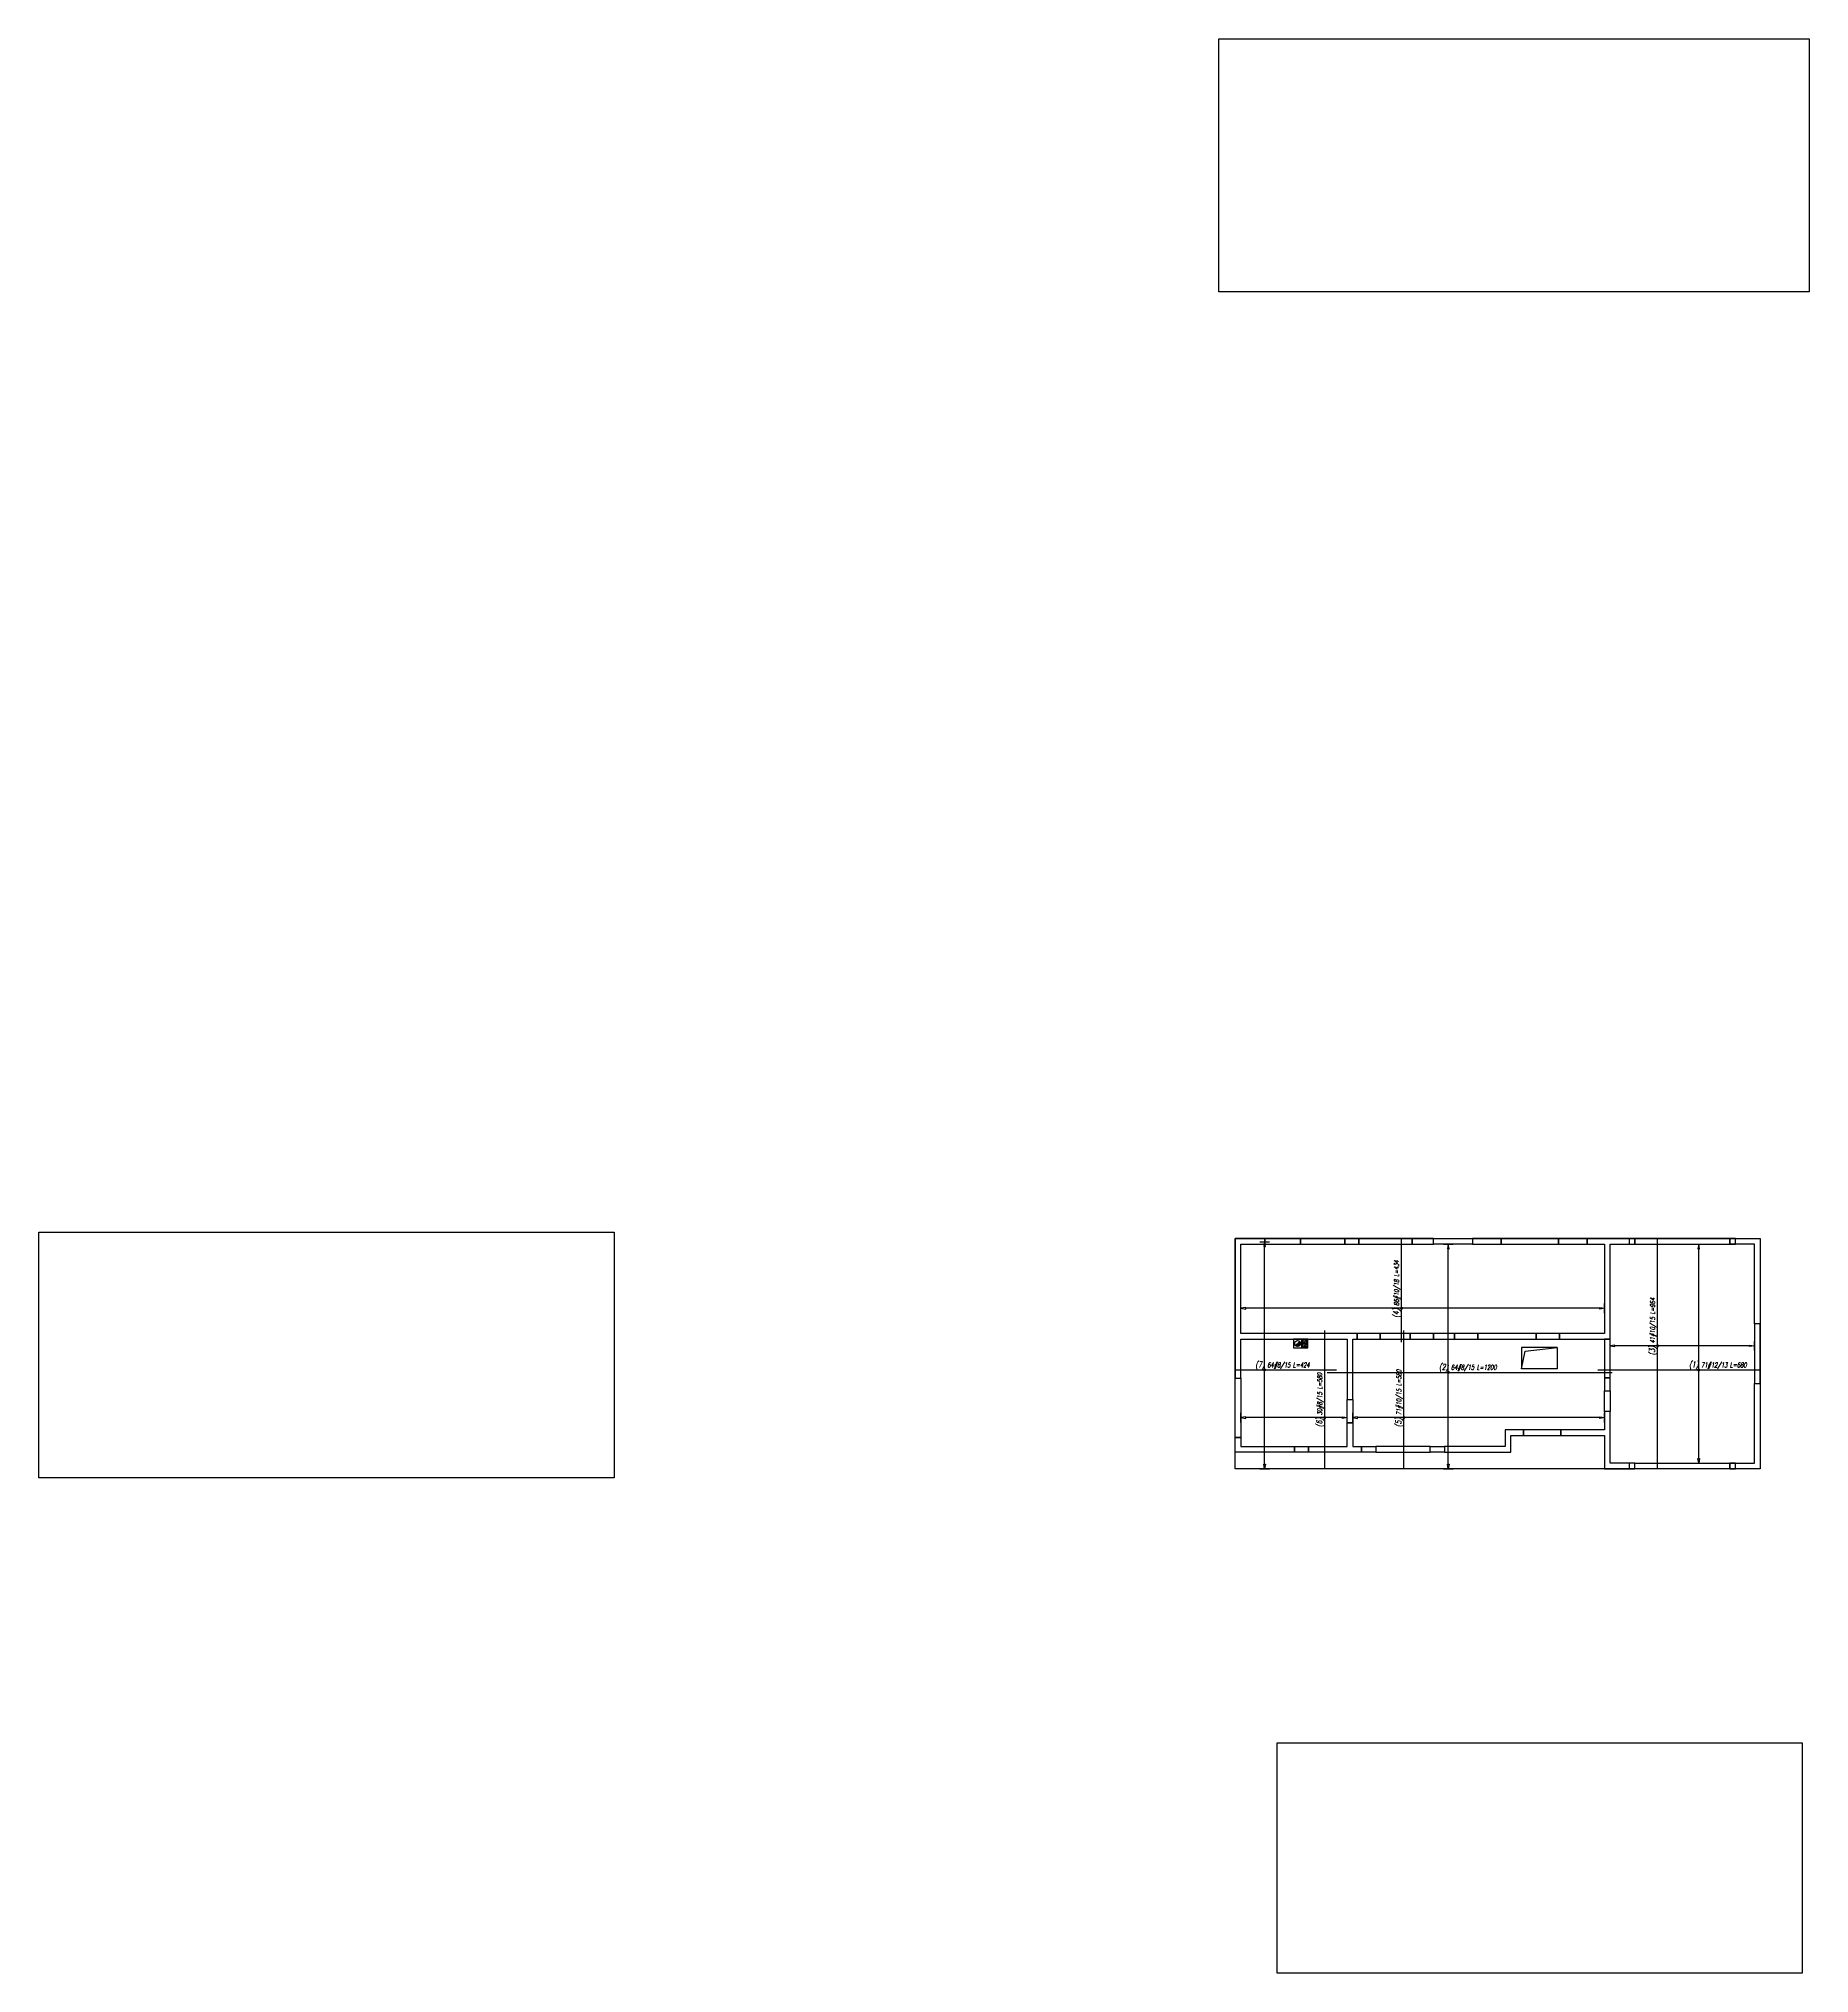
# Model space of a CAD drawing. Header units: millimetres. Extents: x 20746 to 38333, y -66591 to -55538.
# Drawn here: x 20746 to 28202, y -63685 to -55538 of the extents above; entities that cross this region are included whole.
import ezdxf

# ---------------------------------------------------------------- set-up
doc = ezdxf.new("R2010")
doc.units = ezdxf.units.MM
doc.header["$LTSCALE"] = 50
for name, color, linetype in [('A-URZADZENIA', 93, 'Continuous'), ('K-NADPROŻA', 61, 'Continuous'), ('K-PODKŁAD', 255, 'Continuous'), ('K-SCIANY', 2, 'Continuous'), ('K-SRUBY', 3, 'Continuous'), ('K-STROPY', 161, 'Continuous'), ('K-SŁUPY', 131, 'Continuous'), ('ZBROJA_PRET', 161, 'Continuous'), ('ZBROJA_ZASIEG', 253, 'Continuous'), ('ZBROJA_ZLICZAC', 125, 'Continuous')]:
    doc.layers.add(name, color=color, linetype=linetype)
doc.styles.add('STYL_ZBROJA', font='romanszb.shx', dxfattribs={"width": 0.65, "oblique": 12})
picture_1 = doc.add_image_def('image1.png', size_in_pixel=(1235, 529))
picture_2 = doc.add_image_def('image3.png', size_in_pixel=(1197, 511))

msp = doc.modelspace()

# ---------------------------------------------------------------- texts
at = {"layer": 'ZBROJA_ZLICZAC', "char_height": 40, "attachment_point": 7, "rotation": 90, "style": 'STYL_ZBROJA'}
for s, insert in [('\\H24;\\C71;\\H20;\\C256;\\H24;\\C71;(4)\\H20;\\C256; 86#10/18 L=434', (26481.8, -60924.5)), ('\\H24;\\C71;\\H20;\\C256;\\H24;\\C71;(3)\\H20;\\C256; 41#10/15 L=964', (27560.2, -61082.6)), ('\\H24;\\C71;\\H20;\\C256;\\H24;\\C71;(6)\\H20;\\C256; 30#8/15 L=580', (26158.6, -61385)), ('\\H24;\\C71;\\H20;\\C256;\\H24;\\C71;(5)\\H20;\\C256; 71#10/15 L=580', (26491.8, -61385))]:
    msp.add_mtext(s, dxfattribs=dict(at, insert=insert))
at = {"layer": 'ZBROJA_ZLICZAC', "char_height": 40, "attachment_point": 7, "style": 'STYL_ZBROJA'}
for s, insert in [('\\H24;\\C71;\\H20;\\C256;\\H24;\\C71;(7)\\H20;\\C256; 64#8/15 L=424', (25869.5, -61141.2)), ('\\H24;\\C71;\\H20;\\C256;\\H24;\\C71;(2)\\H20;\\C256; 64#8/15 L=1200', (26643.1, -61151.2)), ('\\H24;\\C71;\\H20;\\C256;\\H24;\\C71;(1)\\H20;\\C256; 71#12/13 L=680', (27696, -61141.2))]:
    msp.add_mtext(s, dxfattribs=dict(at, insert=insert))

# ---------------------------------------------------------------- blocks, each defined once
blk = doc.blocks.new('A$C0BFB608B')
h = blk.add_hatch()
h.set_pattern_fill('ANSI31', color=256, scale=8)
h.set_pattern_definition([(315, (77083.3279, 191572.2395), (0.707106781, 0.707106781), [])])
h.paths.add_polyline_path([(8.8, 8.8, 0.198912), (0, 12.4, 0.668179), (-8.8, -8.8)])
blk.add_lwpolyline([(18, 18), (-18, 18), (-18, -18), (18, -18)], close=True)
blk.add_lwpolyline([(8.8, 8.8), (-8.8, -8.8)])
blk.add_circle((0, 0), 12.4)
blk = doc.blocks.new('A$C650043E8')
for points in [[(12.5, -18), (12.5, 18), (-12.5, 18), (-12.5, -18)], [(-8.5, 14), (8.5, 14), (8.5, 2), (-8.5, 2)], [(-8.5, -14), (8.5, -14), (8.5, -2), (-8.5, -2)]]:
    blk.add_lwpolyline(points, close=True)

# ---------------------------------------------------------------- linework, layer by layer
at = {"layer": 'A-URZADZENIA'}
for p, q in [((26069.3, -61030.5), (26086.3, -61018.5)), ((26069.3, -61046.5), (26086.3, -61034.5))]:
    msp.add_line(p, q, dxfattribs=at)
at = {"layer": 'K-NADPROŻA'}
for points in [[(25909.4, -60614.5), (26059.4, -60614.5), (26059.4, -60590.5), (25909.4, -60590.5)], [(26245.6, -60614.5), (26305.6, -60614.5), (26305.6, -60590.5), (26245.6, -60590.5)], [(26529.7, -60614.5), (26619.7, -60614.5), (26619.7, -60590.5), (26529.7, -60590.5)], [(26784, -60614.5), (26904, -60614.5), (26904, -60590.5), (26784, -60590.5)], [(27146.2, -60614.5), (27266.2, -60614.5), (27266.2, -60590.5), (27146.2, -60590.5)], [(27467.1, -60614.5), (27867.1, -60614.5), (27867.1, -60590.5), (27467.1, -60590.5)], [(26297.6, -61014.5), (26395.6, -61014.5), (26395.6, -60990.5), (26297.6, -60990.5)], [(26521.7, -61014.5), (26619.7, -61014.5), (26619.7, -60990.5), (26521.7, -60990.5)], [(26707.7, -61014.5), (26805.8, -61014.5), (26805.8, -60990.5), (26707.7, -60990.5)], [(27051.5, -61014.5), (27149.5, -61014.5), (27149.5, -60990.5), (27051.5, -60990.5)], [(27339.6, -61177.5), (27363.6, -61177.5), (27363.6, -61014.5), (27339.6, -61014.5)], [(27994.6, -60950.5), (27970.6, -60950.5), (27970.6, -61200.5), (27994.6, -61200.5)], [(25784.6, -61178.3), (25808.6, -61178.3), (25808.6, -61428.3), (25784.6, -61428.3)], [(27339.6, -61232.2), (27363.6, -61232.2), (27363.6, -61319.2), (27339.6, -61319.2)], [(26255.6, -61268.4), (26279.6, -61268.4), (26279.6, -61366.5), (26255.6, -61366.5)], [(27156.1, -61396.5), (26999.1, -61396.5), (26999.1, -61420.5), (27156.1, -61420.5)], [(26093.8, -61490.5), (26033.8, -61490.5), (26033.8, -61466.5), (26093.8, -61466.5)], [(26376.6, -61490.5), (26316.6, -61490.5), (26316.6, -61466.5), (26376.6, -61466.5)], [(26665.5, -61490.5), (26605.5, -61490.5), (26605.5, -61466.5), (26665.5, -61466.5)], [(27867.1, -61560.5), (27467.1, -61560.5), (27467.1, -61536.5), (27867.1, -61536.5)]]:
    msp.add_lwpolyline(points, close=True, dxfattribs=at)
at = {"layer": 'K-SCIANY'}
for points in [[(25909.4, -60590.5), (25784.6, -60590.5), (25784.6, -61178.3), (25808.6, -61178.3), (25808.6, -61014.5), (26255.6, -61014.5), (26255.6, -61268.4), (26279.6, -61268.4), (26279.6, -61014.5), (26297.6, -61014.5), (26297.6, -60990.5), (25808.6, -60990.5), (25808.6, -60614.5), (25909.4, -60614.5)], [(26059.4, -60614.5), (26245.6, -60614.5), (26245.6, -60590.5), (26059.4, -60590.5)], [(26305.6, -60614.5), (26529.7, -60614.5), (26529.7, -60590.5), (26305.6, -60590.5)], [(26784, -60614.5), (26619.7, -60614.5), (26619.7, -60590.5), (26784, -60590.5)], [(26904, -60614.5), (27146.2, -60614.5), (27146.2, -60590.5), (26904, -60590.5)], [(27867.1, -60590.5), (27994.6, -60590.5), (27994.6, -60950.5), (27970.6, -60950.5), (27970.6, -60614.5), (27867.1, -60614.5)], [(26521.7, -60990.5), (26395.6, -60990.5), (26395.6, -61014.5), (26521.7, -61014.5)], [(26619.7, -61014.5), (26707.7, -61014.5), (26707.7, -60990.5), (26619.7, -60990.5)], [(26805.8, -61014.5), (27051.5, -61014.5), (27051.5, -60990.5), (26805.8, -60990.5)], [(27970.6, -61200.5), (27994.6, -61200.5), (27994.6, -61560.5), (27867.1, -61560.5), (27867.1, -61536.5), (27970.6, -61536.5)], [(27467.1, -61536.5), (27363.6, -61536.5), (27363.6, -61319.2), (27339.6, -61319.2), (27339.6, -61396.5), (27156.1, -61396.5), (27156.1, -61420.5), (27339.6, -61420.5), (27339.6, -61560.5), (27467.1, -61560.5)], [(26255.6, -61366.5), (26279.6, -61366.5), (26279.6, -61466.5), (26316.6, -61466.5), (26316.6, -61490.5), (26093.8, -61490.5), (26093.8, -61466.5), (26255.6, -61466.5)], [(26999.1, -61396.5), (26921.1, -61396.5), (26921.1, -61466.5), (26665.5, -61466.5), (26665.5, -61490.5), (26945.1, -61490.5), (26945.1, -61420.5), (26999.1, -61420.5)], [(26033.8, -61490.5), (25784.6, -61490.5), (25784.6, -61428.3), (25808.6, -61428.3), (25808.6, -61466.5), (26033.8, -61466.5)], [(26376.6, -61490.5), (26605.5, -61490.5), (26605.5, -61466.5), (26376.6, -61466.5)]]:
    msp.add_lwpolyline(points, close=True, dxfattribs=at)
msp.add_lwpolyline([(27149.5, -60990.5), (27149.5, -61014.5), (27363.6, -61014.5), (27363.6, -60614.5), (27467.1, -60614.5), (27467.1, -60590.5), (27266.2, -60590.5), (27266.2, -60614.5), (27339.6, -60614.5), (27339.6, -60990.5), (27149.5, -60990.5)], dxfattribs=at)
at = {"layer": 'K-SRUBY'}
for points in [[(26989.6, -61049.5), (26989.6, -61139.5), (27005.5, -61065.4), (27139.6, -61049.5), (26989.6, -61049.5)], [(26989.6, -61139.5), (27005.5, -61065.4), (27139.6, -61049.5), (27139.6, -61139.5), (26989.6, -61139.5)]]:
    msp.add_lwpolyline(points, dxfattribs=at)
at = {"layer": 'K-STROPY'}
for points in [[(25784.6, -60590.5), (27994.6, -60590.5), (27994.6, -61560.5), (25784.6, -61560.5)], [(25961.5, -62714.8), (28171.5, -62714.8), (28171.5, -63684.8), (25961.5, -63684.8)]]:
    msp.add_lwpolyline(points, close=True, dxfattribs=at)
at = {"layer": 'K-SŁUPY'}
for points in [[(27443.1, -60614.5), (27467.1, -60614.5), (27467.1, -60590.5), (27443.1, -60590.5)], [(27867.1, -60614.5), (27891.1, -60614.5), (27891.1, -60590.5), (27867.1, -60590.5)], [(27339.6, -61232.2), (27363.6, -61232.2), (27363.6, -61177.5), (27339.6, -61177.5)], [(27443.1, -61560.5), (27467.1, -61560.5), (27467.1, -61536.5), (27443.1, -61536.5)], [(27867.1, -61560.5), (27891.1, -61560.5), (27891.1, -61536.5), (27867.1, -61536.5)]]:
    msp.add_lwpolyline(points, close=True, dxfattribs=at)
at = {"layer": 'ZBROJA_PRET'}
for p, q in [((26484.8, -61027.5), (26484.8, -60593.5)), ((27563.2, -61557.5), (27563.2, -60593.5)), ((26161.6, -61557.5), (26161.6, -60977.5)), ((26494.8, -61557.5), (26494.8, -60977.5)), ((25787.6, -61144.2), (26211.6, -61144.2)), ((26171.6, -61154.2), (27371.6, -61154.2)), ((27311.6, -61144.2), (27991.6, -61144.2))]:
    msp.add_line(p, q, dxfattribs=at)
at = {"layer": 'ZBROJA_ZASIEG'}
for p, q in [((25888.3, -60604.5), (25928.3, -60604.5)), ((26661.9, -60614.5), (26701.9, -60614.5)), ((27716.1, -60614.5), (27756.1, -60614.5)), ((25808.6, -60904.5), (25808.6, -60864.5)), ((27339.6, -60904.5), (27339.6, -60864.5)), ((27363.6, -61062.5), (27363.6, -61022.5)), ((27970.6, -61062.5), (27970.6, -61022.5)), ((25808.6, -61364.9), (25808.6, -61324.9)), ((26255.6, -61364.9), (26255.6, -61324.9)), ((26279.6, -61364.9), (26279.6, -61324.9)), ((27339.6, -61364.9), (27339.6, -61324.9)), ((25888.3, -61560.5), (25928.3, -61560.5)), ((26661.9, -61560.5), (26701.9, -61560.5)), ((27716.1, -61536.5), (27756.1, -61536.5))]:
    msp.add_line(p, q, dxfattribs=at)
for points in [[(25908.3, -61540.5), (25911.4, -61540.5), (25908.3, -61560.5), (25905.2, -61540.5), (25908.3, -61540.5), (25908.3, -60624.5), (25911.4, -60624.5), (25908.3, -60604.5), (25905.2, -60624.5), (25908.3, -60624.5)], [(26681.9, -61540.5), (26685, -61540.5), (26681.9, -61560.5), (26678.8, -61540.5), (26681.9, -61540.5), (26681.9, -60634.5), (26685, -60634.5), (26681.9, -60614.5), (26678.8, -60634.5), (26681.9, -60634.5)], [(27736.1, -61516.5), (27739.2, -61516.5), (27736.1, -61536.5), (27733, -61516.5), (27736.1, -61516.5), (27736.1, -60634.5), (27739.2, -60634.5), (27736.1, -60614.5), (27733, -60634.5), (27736.1, -60634.5)], [(27319.6, -60884.5), (27319.6, -60881.4), (27339.6, -60884.5), (27319.6, -60887.6), (27319.6, -60884.5), (25828.6, -60884.5), (25828.6, -60881.4), (25808.6, -60884.5), (25828.6, -60887.6), (25828.6, -60884.5)], [(27950.6, -61042.5), (27950.6, -61039.4), (27970.6, -61042.5), (27950.6, -61045.6), (27950.6, -61042.5), (27383.6, -61042.5), (27383.6, -61039.4), (27363.6, -61042.5), (27383.6, -61045.6), (27383.6, -61042.5)], [(26235.6, -61344.9), (26235.6, -61341.8), (26255.6, -61344.9), (26235.6, -61348), (26235.6, -61344.9), (25828.6, -61344.9), (25828.6, -61341.8), (25808.6, -61344.9), (25828.6, -61348), (25828.6, -61344.9)], [(27319.6, -61344.9), (27319.6, -61341.8), (27339.6, -61344.9), (27319.6, -61348), (27319.6, -61344.9), (26299.6, -61344.9), (26299.6, -61341.8), (26279.6, -61344.9), (26299.6, -61348), (26299.6, -61344.9)]]:
    msp.add_lwpolyline(points, dxfattribs=at)
at = {"layer": 'ZBROJA_ZASIEG', "const_width": 6.3}
for points in [[(26481.7, -60884.5, 1), (26488, -60884.5, 1)], [(27560.1, -61042.5, 1), (27566.4, -61042.5, 1)], [(25905.1, -61144.2, 1), (25911.4, -61144.2, 1)], [(26678.7, -61154.2, 1), (26685, -61154.2, 1)], [(27732.9, -61144.2, 1), (27739.2, -61144.2, 1)], [(26158.4, -61344.9, 1), (26164.7, -61344.9, 1)], [(26491.7, -61344.9, 1), (26498, -61344.9, 1)]]:
    msp.add_lwpolyline(points, format="xyb", close=True, dxfattribs=at)

# ---------------------------------------------------------------- block references
at = {"layer": 'A-URZADZENIA'}
for name, p, rotation in [('A$C0BFB608B', (26047.3, -61032.5), 180.0000000000001), ('A$C650043E8', (26077.8, -61032.5), 180)]:
    msp.add_blockref(name, p, dxfattribs=dict(at, rotation=rotation))

msp.set_redraw_order([(e.dxf.handle, doc.entitydb.next_handle()) for e in msp.query("TEXT MTEXT ATTDEF DIMENSION ARC_DIMENSION")])  # texts and dimensions are drawn at this point

# ---------------------------------------------------------------- pictures from other files: only their frames are drawn
at = {"layer": 'K-PODKŁAD'}
image = msp.add_image(picture_1, insert=(25715.1, -56603.6), size_in_units=(2486.9, 1065.2), rotation=0, dxfattribs=dict(at, fade=76))
image.dxf.flags = 7
image = msp.add_image(picture_2, insert=(20746, -61597.8), size_in_units=(2423.1, 1034.4), rotation=0, dxfattribs=dict(at, fade=76))
image.dxf.flags = 7

doc.saveas('drawing.dxf')
